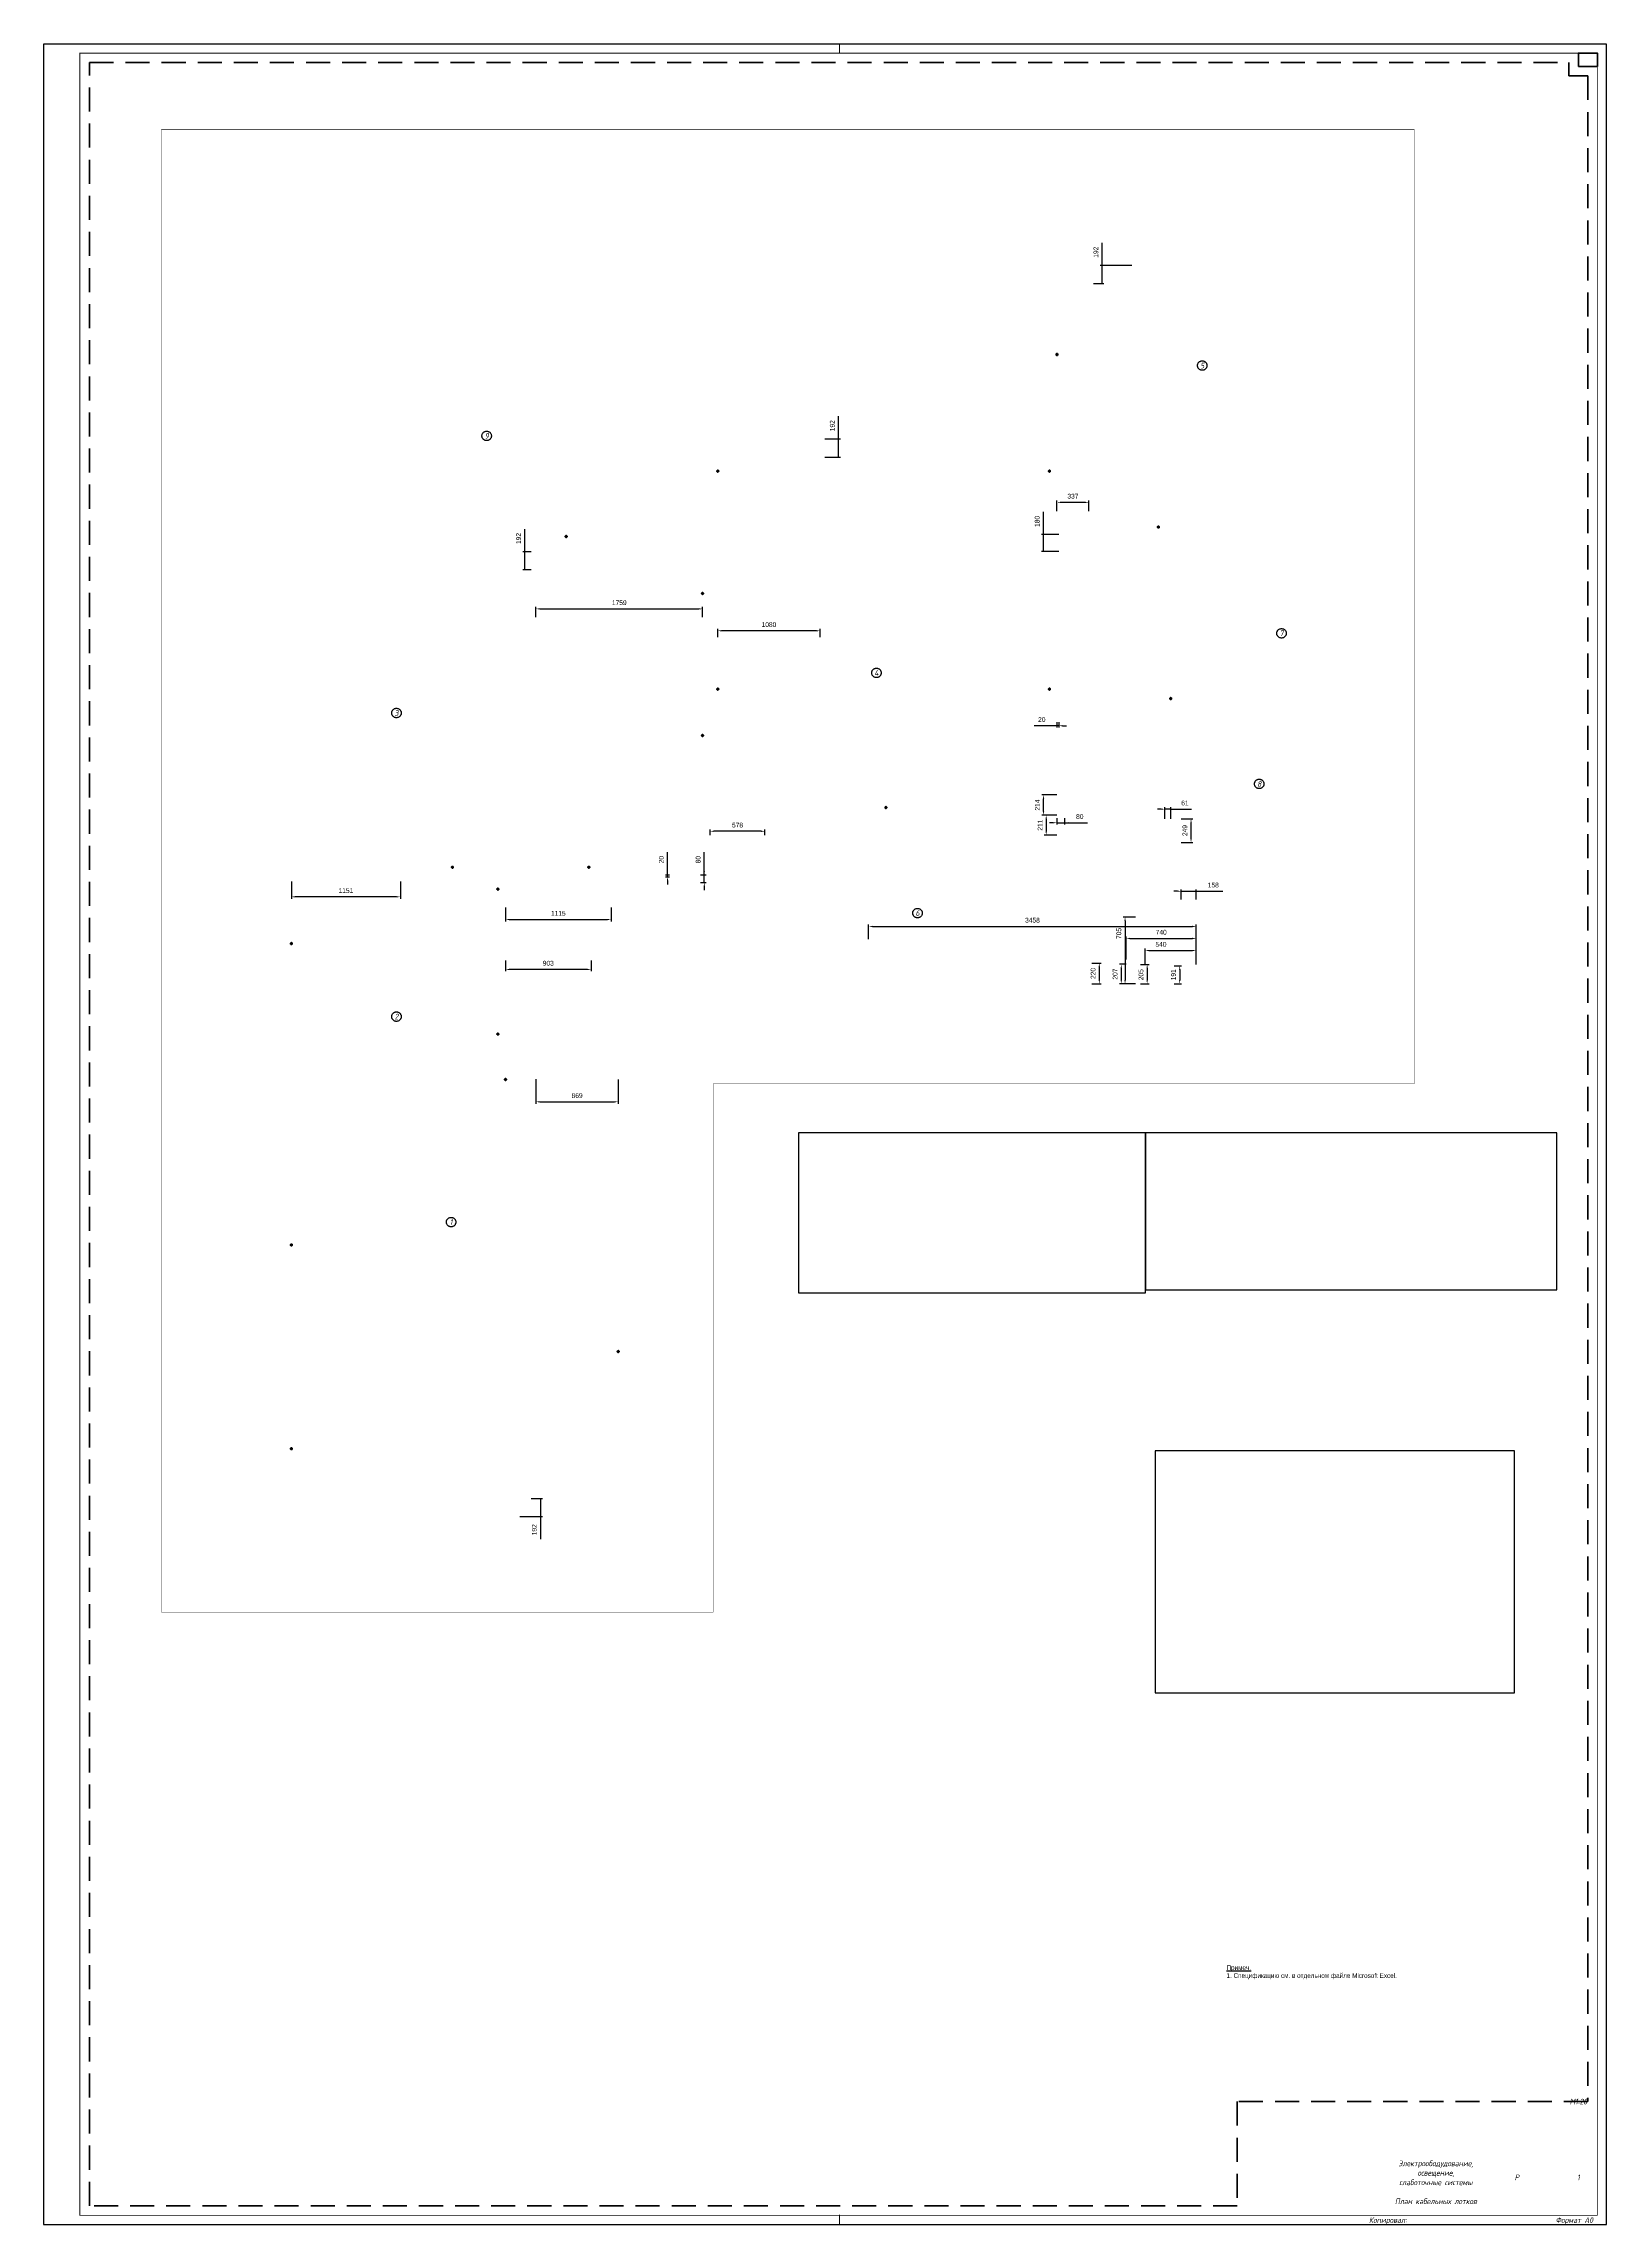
# Paper-space layout 'лотки' of a CAD drawing. Header units: millimetres. Extents: x 814 to 1639, y 100 to 1250.
# The model-space entities are those that its viewports show. They can reach past a viewport. Long polylines and large blocks are cut down to what shows.
import ezdxf
from ezdxf.enums import TextEntityAlignment as Align

# ---------------------------------------------------------------- set-up
doc = ezdxf.new("R2010")
doc.units = ezdxf.units.MM
doc.linetypes.add('DASHED', pattern=[19.05, 12.7, -6.35])
for name, color, linetype in [('01 Экспликация', 7, 'Continuous'), ('02 Розетки', 7, 'Continuous'), ('03 Стационарное ЭО', 7, 'Continuous'), ('04 Освещение', 7, 'Continuous'), ('09 ДСУП', 7, 'Continuous'), ('10 Привязка', 7, 'Continuous'), ('14 Лотки', 7, 'Continuous'), ('stamp', 7, 'Continuous')]:
    doc.layers.add(name, color=color, linetype=linetype)
doc.layers.add('100 noprint', color=2, linetype='Continuous', plot=False)
doc.styles.add('GOST typeA', font='')
doc.styles.get("Standard").update_dxf_attribs({"font": 'arial.ttf'})
doc.styles.add('ГОСТ-ISOCPEUR', font='isocpeui.ttf', dxfattribs={"width": 0.8})
doc.styles.get('GOST typeA').set_extended_font_data('GOST type A')
doc.dimstyles.new('ISO-25', dxfattribs={"dimtxt": 2.5, "dimasz": 2.5, "dimexe": 1.25, "dimexo": 0.625, "dimtad": 1, "dimtxsty": 'Standard', "dimcen": 2.5, "dimadec": 0, "dimazin": 0, "dimtfac": 1, "dimtmove": 0, "dimatfit": 3, "dimfxl": 1, "dimarcsym": 0})

# ---------------------------------------------------------------- blocks, each defined once
blk = doc.blocks.new('*T131')
at = {"layer": '02 Розетки', "color": 0, "lineweight": -2}
for p, q in [((0, 0), (350, 0)), ((0, 0), (0, -100)), ((350, 0), (350, -100)), ((0, -100), (350, -100))]:
    blk.add_line(p, q, dxfattribs=at)
at = {"layer": '02 Розетки', "color": 0, "insert": (175, -50), "char_height": 50, "width": 330, "attachment_point": 5, "style": 'ГОСТ-ISOCPEUR'}
blk.add_mtext('{ЭОМ-6.6}', dxfattribs=at)
blk = doc.blocks.new('*T147')
at = {"layer": '02 Розетки', "color": 0, "lineweight": -2}
for p, q in [((0, 0), (350, 0)), ((0, 0), (0, -100)), ((350, 0), (350, -100)), ((0, -100), (350, -100))]:
    blk.add_line(p, q, dxfattribs=at)
at = {"layer": '02 Розетки', "color": 0, "insert": (175, -50), "char_height": 50, "width": 330, "attachment_point": 5, "style": 'ГОСТ-ISOCPEUR'}
blk.add_mtext('{ЭОМ-8.1}', dxfattribs=at)
blk = doc.blocks.new('*T175')
at = {"layer": '03 Стационарное ЭО', "color": 0, "lineweight": -2}
for p, q in [((0, 0), (400, 0)), ((0, 0), (0, -300)), ((400, 0), (400, -300)), ((0, -100), (400, -100)), ((0, -200), (400, -200)), ((0, -300), (400, -300))]:
    blk.add_line(p, q, dxfattribs=at)
at = {"layer": '03 Стационарное ЭО', "color": 0, "char_height": 50, "width": 380, "attachment_point": 5, "style": 'GOST typeA'}
for s, insert in [('{\\W0.9;ЭОМ-8.31}', (200, -50)), ('{\\W0.9;ЭОМ-8.32}', (200, -150)), ('{\\W0.9;ЭОМ-8.33}', (200, -250))]:
    blk.add_mtext(s, dxfattribs=dict(at, insert=insert))
blk = doc.blocks.new('*T244')
at = {"layer": '04 Освещение', "color": 0, "lineweight": -2}
for p, q in [((0, 0), (350, 0)), ((0, 0), (0, -100)), ((350, 0), (350, -100)), ((0, -100), (350, -100))]:
    blk.add_line(p, q, dxfattribs=at)
at = {"layer": '04 Освещение', "color": 0, "insert": (175, -50), "char_height": 50, "width": 330, "attachment_point": 5, "style": 'GOST typeA'}
blk.add_mtext('{\\W0.8;ЭОМ-6.69}', dxfattribs=at)
blk = doc.blocks.new('*T455')
at = {"layer": '03 Стационарное ЭО', "color": 0, "lineweight": -2}
for p, q in [((0, 0), (400, 0)), ((0, 0), (0, -100)), ((400, 0), (400, -100)), ((0, -100), (400, -100))]:
    blk.add_line(p, q, dxfattribs=at)
at = {"layer": '03 Стационарное ЭО', "color": 0, "insert": (200, -50), "char_height": 50, "width": 380, "attachment_point": 5, "style": 'GOST typeA'}
blk.add_mtext('{\\W0.9;ЭОМ-0.4}', dxfattribs=at)
blk = doc.blocks.new('*D466')
at = {"layer": '14 Лотки', "color": 0, "lineweight": -2}
for p, q in [((13261.2, 8776.6), (13261.2, 9019.8)), ((14001.2, 8776.6), (14001.2, 9019.8)), ((13301.2, 8999.8), (13961.2, 8999.8))]:
    blk.add_line(p, q, dxfattribs=at)
at = {"layer": '14 Лотки', "color": 0}
for points in [[(13301.2, 9006.5), (13301.2, 8993.2), (13261.2, 8999.8)], [(13961.2, 8993.2), (13961.2, 9006.5), (14001.2, 8999.8)]]:
    blk.add_solid(points, dxfattribs=at)
at = {"layer": 'Defpoints', "color": 0, "transparency": 16777216}
for p in [(14001.2, 8999.8), (13261.2, 8776.6), (14001.2, 8776.6)]:
    blk.add_point(p, dxfattribs=at)
at = {"layer": '14 Лотки', "color": 0, "insert": (13631.2, 9064.8), "char_height": 50, "attachment_point": 5}
blk.add_mtext('740', dxfattribs=at)
blk = doc.blocks.new('*D467')
at = {"layer": '14 Лотки', "color": 0, "lineweight": -2}
for p, q in [((13261.2, 8726.6), (13189.7, 8726.6)), ((13209.7, 8686.6), (13209.7, 8560.1)), ((13261.2, 8520.1), (13189.7, 8520.1))]:
    blk.add_line(p, q, dxfattribs=at)
at = {"layer": '14 Лотки', "color": 0}
for points in [[(13216.4, 8686.6), (13203, 8686.6), (13209.7, 8726.6)], [(13203, 8560.1), (13216.4, 8560.1), (13209.7, 8520.1)]]:
    blk.add_solid(points, dxfattribs=at)
at = {"layer": 'Defpoints', "color": 0, "transparency": 16777216}
for p in [(13261.2, 8726.6), (13209.7, 8520.1), (13261.2, 8520.1)]:
    blk.add_point(p, dxfattribs=at)
at = {"layer": '14 Лотки', "color": 0, "insert": (13144.7, 8623.4), "char_height": 50, "attachment_point": 5, "rotation": 90}
blk.add_mtext('207', dxfattribs=at)
blk = doc.blocks.new('*D468')
at = {"layer": '14 Лотки', "color": 0, "lineweight": -2}
for p, q in [((12897.7, 8740.1), (12997.6, 8740.1)), ((12977.6, 8700.1), (12977.6, 8560.1)), ((12897.7, 8520.1), (12997.6, 8520.1))]:
    blk.add_line(p, q, dxfattribs=at)
at = {"layer": '14 Лотки', "color": 0}
for points in [[(12984.3, 8700.1), (12971, 8700.1), (12977.6, 8740.1)], [(12971, 8560.1), (12984.3, 8560.1), (12977.6, 8520.1)]]:
    blk.add_solid(points, dxfattribs=at)
at = {"layer": 'Defpoints', "color": 0, "transparency": 16777216}
for p in [(12897.7, 8740.1), (12897.7, 8520.1), (12977.6, 8520.1)]:
    blk.add_point(p, dxfattribs=at)
at = {"layer": '14 Лотки', "color": 0, "insert": (12912.6, 8630.1), "char_height": 50, "attachment_point": 5, "rotation": 90}
blk.add_mtext('220', dxfattribs=at)
blk = doc.blocks.new('*D469')
at = {"layer": '14 Лотки', "color": 0, "lineweight": -2}
for p, q in [((10543.7, 8990.1), (10543.7, 9146.6)), ((14001.2, 8776.6), (14001.2, 9146.6)), ((10583.7, 9126.6), (13961.2, 9126.6))]:
    blk.add_line(p, q, dxfattribs=at)
at = {"layer": '14 Лотки', "color": 0}
for points in [[(10583.7, 9133.3), (10583.7, 9120), (10543.7, 9126.6)], [(13961.2, 9120), (13961.2, 9133.3), (14001.2, 9126.6)]]:
    blk.add_solid(points, dxfattribs=at)
at = {"layer": 'Defpoints', "color": 0, "transparency": 16777216}
for p in [(14001.2, 9126.6), (10543.7, 8990.1), (14001.2, 8776.6)]:
    blk.add_point(p, dxfattribs=at)
at = {"layer": '14 Лотки', "color": 0, "insert": (12272.5, 9191.6), "char_height": 50, "attachment_point": 5}
blk.add_mtext('3458', dxfattribs=at)
blk = doc.blocks.new('*D470')
at = {"layer": '14 Лотки', "color": 0, "lineweight": -2}
for p, q in [((6711.2, 8765.1), (6711.2, 8652.5)), ((7613.7, 8765.1), (7613.7, 8652.5)), ((7573.7, 8672.5), (6751.2, 8672.5))]:
    blk.add_line(p, q, dxfattribs=at)
at = {"layer": '14 Лотки', "color": 0}
for points in [[(6751.2, 8679.2), (6751.2, 8665.8), (6711.2, 8672.5)], [(7573.7, 8665.8), (7573.7, 8679.2), (7613.7, 8672.5)]]:
    blk.add_solid(points, dxfattribs=at)
at = {"layer": 'Defpoints', "color": 0, "transparency": 16777216}
for p in [(6711.2, 8765.1), (7613.7, 8765.1), (6711.2, 8672.5)]:
    blk.add_point(p, dxfattribs=at)
at = {"layer": '14 Лотки', "color": 0, "insert": (7162.5, 8737.5), "char_height": 50, "attachment_point": 5}
blk.add_mtext('903', dxfattribs=at)
blk = doc.blocks.new('*D471')
at = {"layer": '14 Лотки', "color": 0, "lineweight": -2}
for p, q in [((6711.2, 9324.7), (6711.2, 9178.7)), ((7826.2, 9325.5), (7826.2, 9178.7)), ((6751.2, 9198.7), (7786.2, 9198.7))]:
    blk.add_line(p, q, dxfattribs=at)
at = {"layer": '14 Лотки', "color": 0}
for points in [[(6751.2, 9205.4), (6751.2, 9192.1), (6711.2, 9198.7)], [(7786.2, 9192.1), (7786.2, 9205.4), (7826.2, 9198.7)]]:
    blk.add_solid(points, dxfattribs=at)
at = {"layer": 'Defpoints', "color": 0, "transparency": 16777216}
for p in [(6711.2, 9324.7), (7826.2, 9325.5), (7826.2, 9198.7)]:
    blk.add_point(p, dxfattribs=at)
at = {"layer": '14 Лотки', "color": 0, "insert": (7268.7, 9263.7), "char_height": 50, "attachment_point": 5}
blk.add_mtext('1115', dxfattribs=at)
blk = doc.blocks.new('*D472')
at = {"layer": '14 Лотки', "color": 0, "lineweight": -2}
for p, q in [((13843.2, 9411.2), (13843.2, 9517.4)), ((14001.2, 9411.2), (14001.2, 9517.4)), ((13803.2, 9497.4), (13763.2, 9497.4)), ((13843.2, 9497.4), (14280.3, 9497.4)), ((13843.2, 9497.4), (14001.2, 9497.4))]:
    blk.add_line(p, q, dxfattribs=at)
at = {"layer": '14 Лотки', "color": 0}
for points in [[(13803.2, 9490.7), (13803.2, 9504), (13843.2, 9497.4)], [(14041.2, 9504), (14041.2, 9490.7), (14001.2, 9497.4)]]:
    blk.add_solid(points, dxfattribs=at)
at = {"layer": 'Defpoints', "color": 0, "transparency": 16777216}
for p in [(14001.2, 9497.4), (13843.2, 9411.2), (14001.2, 9411.2)]:
    blk.add_point(p, dxfattribs=at)
at = {"layer": '14 Лотки', "color": 0, "insert": (14180.8, 9562.4), "char_height": 50, "attachment_point": 5}
blk.add_mtext('158', dxfattribs=at)
blk = doc.blocks.new('*D473')
at = {"layer": '14 Лотки', "color": 0, "lineweight": -2}
for p, q in [((13768.2, 8711.2), (13846.2, 8711.2)), ((13826.2, 8671.2), (13826.2, 8560.1)), ((13768.2, 8520.1), (13846.2, 8520.1))]:
    blk.add_line(p, q, dxfattribs=at)
at = {"layer": '14 Лотки', "color": 0}
for points in [[(13832.9, 8671.2), (13819.6, 8671.2), (13826.2, 8711.2)], [(13819.6, 8560.1), (13832.9, 8560.1), (13826.2, 8520.1)]]:
    blk.add_solid(points, dxfattribs=at)
at = {"layer": 'Defpoints', "color": 0, "transparency": 16777216}
for p in [(13768.2, 8711.2), (13768.2, 8520.1), (13826.2, 8520.1)]:
    blk.add_point(p, dxfattribs=at)
at = {"layer": '14 Лотки', "color": 0, "insert": (13761.2, 8615.7), "char_height": 50, "attachment_point": 5, "rotation": 90}
blk.add_mtext('191', dxfattribs=at)
blk = doc.blocks.new('*D474')
at = {"layer": '14 Лотки', "color": 0, "lineweight": -2}
for p, q in [((13843.2, 10260.1), (13965.9, 10260.1)), ((13945.9, 10051.2), (13945.9, 10220.1)), ((13843.2, 10011.2), (13965.9, 10011.2))]:
    blk.add_line(p, q, dxfattribs=at)
at = {"layer": '14 Лотки', "color": 0}
for points in [[(13952.6, 10220.1), (13939.3, 10220.1), (13945.9, 10260.1)], [(13939.3, 10051.2), (13952.6, 10051.2), (13945.9, 10011.2)]]:
    blk.add_solid(points, dxfattribs=at)
at = {"layer": 'Defpoints', "color": 0, "transparency": 16777216}
for p in [(13843.2, 10260.1), (13945.9, 10260.1), (13843.2, 10011.2)]:
    blk.add_point(p, dxfattribs=at)
at = {"layer": '14 Лотки', "color": 0, "insert": (13880.9, 10137.8), "char_height": 50, "attachment_point": 5, "rotation": 90}
blk.add_mtext('249', dxfattribs=at)
blk = doc.blocks.new('*D475')
at = {"layer": '14 Лотки', "color": 0, "lineweight": -2}
for p, q in [((13670.7, 10260.1), (13670.7, 10383.3)), ((13731.2, 10260.1), (13731.2, 10383.3)), ((13630.7, 10363.3), (13590.7, 10363.3)), ((13731.2, 10363.3), (13670.7, 10363.3)), ((13731.2, 10363.3), (13950.8, 10363.3)), ((13771.2, 10363.3), (13811.2, 10363.3))]:
    blk.add_line(p, q, dxfattribs=at)
at = {"layer": '14 Лотки', "color": 0}
for points in [[(13630.7, 10356.7), (13630.7, 10370), (13670.7, 10363.3)], [(13771.2, 10370), (13771.2, 10356.7), (13731.2, 10363.3)]]:
    blk.add_solid(points, dxfattribs=at)
at = {"layer": 'Defpoints', "color": 0, "transparency": 16777216}
for p in [(13670.7, 10363.3), (13670.7, 10260.1), (13731.2, 10260.1)]:
    blk.add_point(p, dxfattribs=at)
at = {"layer": '14 Лотки', "color": 0, "insert": (13881, 10428.3), "char_height": 50, "attachment_point": 5}
blk.add_mtext('61', dxfattribs=at)
blk = doc.blocks.new('*D476')
at = {"layer": '14 Лотки', "color": 0, "lineweight": -2}
for p, q in [((12531.2, 10513.6), (12369.8, 10513.6)), ((12389.8, 10340.1), (12389.8, 10473.6)), ((12531.2, 10300.1), (12369.8, 10300.1))]:
    blk.add_line(p, q, dxfattribs=at)
at = {"layer": '14 Лотки', "color": 0}
for points in [[(12396.5, 10473.6), (12383.1, 10473.6), (12389.8, 10513.6)], [(12383.1, 10340.1), (12396.5, 10340.1), (12389.8, 10300.1)]]:
    blk.add_solid(points, dxfattribs=at)
at = {"layer": 'Defpoints', "color": 0, "transparency": 16777216}
for p in [(12389.8, 10513.6), (12531.2, 10513.6), (12531.2, 10300.1)]:
    blk.add_point(p, dxfattribs=at)
at = {"layer": '14 Лотки', "color": 0, "insert": (12324.8, 10406.9), "char_height": 50, "attachment_point": 5, "rotation": 90}
blk.add_mtext('214', dxfattribs=at)
blk = doc.blocks.new('*D477')
at = {"layer": '14 Лотки', "color": 0, "lineweight": -2}
for p, q in [((13411.2, 8724.9), (13502.9, 8724.9)), ((13482.9, 8684.9), (13482.9, 8560.1)), ((13411.2, 8520.1), (13502.9, 8520.1))]:
    blk.add_line(p, q, dxfattribs=at)
at = {"layer": '14 Лотки', "color": 0}
for points in [[(13489.6, 8684.9), (13476.2, 8684.9), (13482.9, 8724.9)], [(13476.2, 8560.1), (13489.6, 8560.1), (13482.9, 8520.1)]]:
    blk.add_solid(points, dxfattribs=at)
at = {"layer": 'Defpoints', "color": 0, "transparency": 16777216}
for p in [(13411.2, 8724.9), (13411.2, 8520.1), (13482.9, 8520.1)]:
    blk.add_point(p, dxfattribs=at)
at = {"layer": '14 Лотки', "color": 0, "insert": (13417.9, 8616.6), "char_height": 50, "attachment_point": 5, "rotation": 90}
blk.add_mtext('205', dxfattribs=at)
blk = doc.blocks.new('*D478')
at = {"layer": '14 Лотки', "color": 0, "lineweight": -2}
for p, q in [((12531.2, 10270.1), (12531.2, 10200)), ((12611.2, 10270.1), (12611.2, 10200)), ((12491.2, 10220), (12451.2, 10220)), ((12531.2, 10220), (12852.2, 10220)), ((12531.2, 10220), (12611.2, 10220))]:
    blk.add_line(p, q, dxfattribs=at)
at = {"layer": '14 Лотки', "color": 0}
for points in [[(12491.2, 10213.4), (12491.2, 10226.7), (12531.2, 10220)], [(12651.2, 10226.7), (12651.2, 10213.4), (12611.2, 10220)]]:
    blk.add_solid(points, dxfattribs=at)
at = {"layer": 'Defpoints', "color": 0, "transparency": 16777216}
for p in [(12531.2, 10270.1), (12611.2, 10270.1), (12611.2, 10220)]:
    blk.add_point(p, dxfattribs=at)
at = {"layer": '14 Лотки', "color": 0, "insert": (12771.7, 10285), "char_height": 50, "attachment_point": 5}
blk.add_mtext('80', dxfattribs=at)
blk = doc.blocks.new('*D479')
at = {"layer": '14 Лотки', "color": 0, "lineweight": -2}
for p, q in [((12531.2, 10300.1), (12397.4, 10300.1)), ((12417.4, 10260.1), (12417.4, 10129.3)), ((12531.2, 10089.3), (12397.4, 10089.3))]:
    blk.add_line(p, q, dxfattribs=at)
at = {"layer": '14 Лотки', "color": 0}
for points in [[(12424.1, 10260.1), (12410.8, 10260.1), (12417.4, 10300.1)], [(12410.8, 10129.3), (12424.1, 10129.3), (12417.4, 10089.3)]]:
    blk.add_solid(points, dxfattribs=at)
at = {"layer": 'Defpoints', "color": 0, "transparency": 16777216}
for p in [(12531.2, 10300.1), (12417.4, 10089.3), (12531.2, 10089.3)]:
    blk.add_point(p, dxfattribs=at)
at = {"layer": '14 Лотки', "color": 0, "insert": (12352.4, 10194.7), "char_height": 50, "attachment_point": 5, "rotation": 90}
blk.add_mtext('211', dxfattribs=at)
blk = doc.blocks.new('*D480')
at = {"layer": '14 Лотки', "color": 0, "lineweight": -2}
for p, q in [((12531.2, 11280.6), (12531.2, 11223.6)), ((12551.2, 11280.6), (12551.2, 11223.6)), ((12551.2, 11243.6), (12290.3, 11243.6)), ((12551.2, 11243.6), (12531.2, 11243.6)), ((12591.2, 11243.6), (12631.2, 11243.6))]:
    blk.add_line(p, q, dxfattribs=at)
at = {"layer": '14 Лотки', "color": 0}
for points in [[(12491.2, 11236.9), (12491.2, 11250.3), (12531.2, 11243.6)], [(12591.2, 11250.3), (12591.2, 11236.9), (12551.2, 11243.6)]]:
    blk.add_solid(points, dxfattribs=at)
at = {"layer": 'Defpoints', "color": 0, "transparency": 16777216}
for p in [(12531.2, 11280.6), (12551.2, 11280.6), (12531.2, 11243.6)]:
    blk.add_point(p, dxfattribs=at)
at = {"layer": '14 Лотки', "color": 0, "insert": (12370.8, 11308.6), "char_height": 50, "attachment_point": 5}
blk.add_mtext('20', dxfattribs=at)
blk = doc.blocks.new('*D481')
at = {"layer": '14 Лотки', "color": 0, "lineweight": -2}
for p, q in [((12387.3, 13080.6), (12387.3, 13499.2)), ((12551.2, 13260.1), (12367.3, 13260.1)), ((12387.3, 13120.6), (12387.3, 13220.1)), ((12551.2, 13080.6), (12367.3, 13080.6))]:
    blk.add_line(p, q, dxfattribs=at)
at = {"layer": '14 Лотки', "color": 0}
for points in [[(12393.9, 13220.1), (12380.6, 13220.1), (12387.3, 13260.1)], [(12380.6, 13120.6), (12393.9, 13120.6), (12387.3, 13080.6)]]:
    blk.add_solid(points, dxfattribs=at)
at = {"layer": 'Defpoints', "color": 0, "transparency": 16777216}
for p in [(12387.3, 13260.1), (12551.2, 13260.1), (12551.2, 13080.6)]:
    blk.add_point(p, dxfattribs=at)
at = {"layer": '14 Лотки', "color": 0, "insert": (12322.3, 13399.6), "char_height": 50, "attachment_point": 5, "rotation": 90}
blk.add_mtext('180', dxfattribs=at)
blk = doc.blocks.new('*D482')
at = {"layer": '14 Лотки', "color": 0, "lineweight": -2}
for p, q in [((12531.2, 13508.6), (12531.2, 13620.7)), ((12867.8, 13508.6), (12867.8, 13620.7)), ((12827.8, 13600.7), (12571.2, 13600.7))]:
    blk.add_line(p, q, dxfattribs=at)
at = {"layer": '14 Лотки', "color": 0}
for points in [[(12571.2, 13607.4), (12571.2, 13594.1), (12531.2, 13600.7)], [(12827.8, 13594.1), (12827.8, 13607.4), (12867.8, 13600.7)]]:
    blk.add_solid(points, dxfattribs=at)
at = {"layer": 'Defpoints', "color": 0, "transparency": 16777216}
for p in [(12531.2, 13600.7), (12531.2, 13508.6), (12867.8, 13508.6)]:
    blk.add_point(p, dxfattribs=at)
at = {"layer": '14 Лотки', "color": 0, "insert": (12699.5, 13665.7), "char_height": 50, "attachment_point": 5}
blk.add_mtext('337', dxfattribs=at)
blk = doc.blocks.new('*D483')
at = {"layer": '14 Лотки', "color": 0, "lineweight": -2}
for p, q in [((13007.4, 15908.6), (13007.4, 16339.2)), ((13321.9, 16100.1), (12987.4, 16100.1)), ((13007.4, 15948.6), (13007.4, 16060.1)), ((12917.8, 15908.6), (13027.4, 15908.6))]:
    blk.add_line(p, q, dxfattribs=at)
at = {"layer": '14 Лотки', "color": 0}
for points in [[(13014.1, 16060.1), (13000.8, 16060.1), (13007.4, 16100.1)], [(13000.8, 15948.6), (13014.1, 15948.6), (13007.4, 15908.6)]]:
    blk.add_solid(points, dxfattribs=at)
at = {"layer": 'Defpoints', "color": 0, "transparency": 16777216}
for p in [(13007.4, 16100.1), (13321.9, 16100.1), (12917.8, 15908.6)]:
    blk.add_point(p, dxfattribs=at)
at = {"layer": '14 Лотки', "color": 0, "insert": (12942.4, 16239.6), "char_height": 50, "attachment_point": 5, "rotation": 90}
blk.add_mtext('192', dxfattribs=at)
blk = doc.blocks.new('*D484')
at = {"layer": '14 Лотки', "color": 0, "lineweight": -2}
for p, q in [((10225, 14078.6), (10225, 14509.2)), ((10081.7, 14270.1), (10245, 14270.1)), ((10225, 14118.6), (10225, 14230.1)), ((10081.7, 14078.6), (10245, 14078.6))]:
    blk.add_line(p, q, dxfattribs=at)
at = {"layer": '14 Лотки', "color": 0}
for points in [[(10231.7, 14230.1), (10218.4, 14230.1), (10225, 14270.1)], [(10218.4, 14118.6), (10231.7, 14118.6), (10225, 14078.6)]]:
    blk.add_solid(points, dxfattribs=at)
at = {"layer": 'Defpoints', "color": 0, "transparency": 16777216}
for p in [(10081.7, 14270.1), (10225, 14270.1), (10081.7, 14078.6)]:
    blk.add_point(p, dxfattribs=at)
at = {"layer": '14 Лотки', "color": 0, "insert": (10160, 14409.6), "char_height": 50, "attachment_point": 5, "rotation": 90}
blk.add_mtext('192', dxfattribs=at)
blk = doc.blocks.new('*D485')
at = {"layer": '14 Лотки', "color": 0, "lineweight": -2}
for p, q in [((8871.2, 10089.4), (8871.2, 10150.1)), ((9449, 10089.4), (9449, 10150.1)), ((9409, 10130.1), (8911.2, 10130.1))]:
    blk.add_line(p, q, dxfattribs=at)
at = {"layer": '14 Лотки', "color": 0}
for points in [[(8911.2, 10136.8), (8911.2, 10123.5), (8871.2, 10130.1)], [(9409, 10123.5), (9409, 10136.8), (9449, 10130.1)]]:
    blk.add_solid(points, dxfattribs=at)
at = {"layer": 'Defpoints', "color": 0, "transparency": 16777216}
for p in [(8871.2, 10130.1), (8871.2, 10089.4), (9449, 10089.4)]:
    blk.add_point(p, dxfattribs=at)
at = {"layer": '14 Лотки', "color": 0, "insert": (9160.1, 10195.1), "char_height": 50, "attachment_point": 5}
blk.add_mtext('578', dxfattribs=at)
blk = doc.blocks.new('*D486')
at = {"layer": '14 Лотки', "color": 0, "lineweight": -2}
for p, q in [((8809.4, 9590.1), (8809.4, 9911.1)), ((8768.7, 9670.1), (8829.4, 9670.1)), ((8809.4, 9590.1), (8809.4, 9670.1)), ((8768.7, 9590.1), (8829.4, 9590.1)), ((8809.4, 9550.1), (8809.4, 9510.1))]:
    blk.add_line(p, q, dxfattribs=at)
at = {"layer": '14 Лотки', "color": 0}
for points in [[(8802.7, 9710.1), (8816.1, 9710.1), (8809.4, 9670.1)], [(8816.1, 9550.1), (8802.7, 9550.1), (8809.4, 9590.1)]]:
    blk.add_solid(points, dxfattribs=at)
at = {"layer": 'Defpoints', "color": 0, "transparency": 16777216}
for p in [(8768.7, 9670.1), (8809.4, 9670.1), (8768.7, 9590.1)]:
    blk.add_point(p, dxfattribs=at)
at = {"layer": '14 Лотки', "color": 0, "insert": (8744.4, 9830.6), "char_height": 50, "attachment_point": 5, "rotation": 90}
blk.add_mtext('80', dxfattribs=at)
blk = doc.blocks.new('*D487')
at = {"layer": '14 Лотки', "color": 0, "lineweight": -2}
for p, q in [((4451.2, 9600.1), (4451.2, 9418.3)), ((5602.4, 9600.1), (5602.4, 9418.3)), ((5562.4, 9438.3), (4491.2, 9438.3))]:
    blk.add_line(p, q, dxfattribs=at)
at = {"layer": '14 Лотки', "color": 0}
for points in [[(4491.2, 9445), (4491.2, 9431.7), (4451.2, 9438.3)], [(5562.4, 9431.7), (5562.4, 9445), (5602.4, 9438.3)]]:
    blk.add_solid(points, dxfattribs=at)
at = {"layer": 'Defpoints', "color": 0, "transparency": 16777216}
for p in [(4451.2, 9600.1), (5602.4, 9600.1), (4451.2, 9438.3)]:
    blk.add_point(p, dxfattribs=at)
at = {"layer": '14 Лотки', "color": 0, "insert": (5026.8, 9503.3), "char_height": 50, "attachment_point": 5}
blk.add_mtext('1151', dxfattribs=at)
blk = doc.blocks.new('*D488')
at = {"layer": '14 Лотки', "color": 0, "lineweight": -2}
for p, q in [((7032.4, 7516.2), (7032.4, 7255.7)), ((7901.2, 7510.1), (7901.2, 7255.7)), ((7072.4, 7275.7), (7861.2, 7275.7))]:
    blk.add_line(p, q, dxfattribs=at)
at = {"layer": '14 Лотки', "color": 0}
for points in [[(7072.4, 7282.4), (7072.4, 7269), (7032.4, 7275.7)], [(7861.2, 7269), (7861.2, 7282.4), (7901.2, 7275.7)]]:
    blk.add_solid(points, dxfattribs=at)
at = {"layer": 'Defpoints', "color": 0, "transparency": 16777216}
for p in [(7032.4, 7516.2), (7901.2, 7510.1), (7901.2, 7275.7)]:
    blk.add_point(p, dxfattribs=at)
at = {"layer": '14 Лотки', "color": 0, "insert": (7466.8, 7340.7), "char_height": 50, "attachment_point": 5}
blk.add_mtext('869', dxfattribs=at)
blk = doc.blocks.new('*D489')
at = {"layer": '14 Лотки', "color": 0, "lineweight": -2}
for p, q in [((6982.4, 3091), (7100.7, 3091)), ((7080.7, 3091), (7080.7, 2660.4)), ((7080.7, 3051), (7080.7, 2939.5)), ((6861.2, 2899.5), (7100.7, 2899.5))]:
    blk.add_line(p, q, dxfattribs=at)
at = {"layer": '14 Лотки', "color": 0}
for points in [[(7087.4, 3051), (7074, 3051), (7080.7, 3091)], [(7074, 2939.5), (7087.4, 2939.5), (7080.7, 2899.5)]]:
    blk.add_solid(points, dxfattribs=at)
at = {"layer": 'Defpoints', "color": 0, "transparency": 16777216}
for p in [(6982.4, 3091), (6861.2, 2899.5), (7080.7, 2899.5)]:
    blk.add_point(p, dxfattribs=at)
at = {"layer": '14 Лотки', "color": 0, "insert": (7015.7, 2760), "char_height": 50, "attachment_point": 5, "rotation": 90}
blk.add_mtext('192', dxfattribs=at)
blk = doc.blocks.new('*D490')
at = {"layer": '14 Лотки', "color": 0, "lineweight": -2}
for p, q in [((7032.4, 12388.6), (7032.4, 12496.6)), ((8791.2, 12388.6), (8791.2, 12496.6)), ((7072.4, 12476.6), (8751.2, 12476.6))]:
    blk.add_line(p, q, dxfattribs=at)
at = {"layer": '14 Лотки', "color": 0}
for points in [[(7072.4, 12483.2), (7072.4, 12469.9), (7032.4, 12476.6)], [(8751.2, 12469.9), (8751.2, 12483.2), (8791.2, 12476.6)]]:
    blk.add_solid(points, dxfattribs=at)
at = {"layer": 'Defpoints', "color": 0, "transparency": 16777216}
for p in [(8791.2, 12476.6), (7032.4, 12388.6), (8791.2, 12388.6)]:
    blk.add_point(p, dxfattribs=at)
at = {"layer": '14 Лотки', "color": 0, "insert": (7911.8, 12541.6), "char_height": 50, "attachment_point": 5}
blk.add_mtext('1759', dxfattribs=at)
blk = doc.blocks.new('*D491')
at = {"layer": '14 Лотки', "color": 0, "lineweight": -2}
for p, q in [((6914.4, 12888.6), (6914.4, 13319.2)), ((6982.4, 13080.1), (6894.4, 13080.1)), ((6914.4, 12928.6), (6914.4, 13040.1)), ((6982.4, 12888.6), (6894.4, 12888.6))]:
    blk.add_line(p, q, dxfattribs=at)
at = {"layer": '14 Лотки', "color": 0}
for points in [[(6921, 13040.1), (6907.7, 13040.1), (6914.4, 13080.1)], [(6907.7, 12928.6), (6921, 12928.6), (6914.4, 12888.6)]]:
    blk.add_solid(points, dxfattribs=at)
at = {"layer": 'Defpoints', "color": 0, "transparency": 16777216}
for p in [(6914.4, 13080.1), (6982.4, 13080.1), (6982.4, 12888.6)]:
    blk.add_point(p, dxfattribs=at)
at = {"layer": '14 Лотки', "color": 0, "insert": (6849.4, 13219.6), "char_height": 50, "attachment_point": 5, "rotation": 90}
blk.add_mtext('192', dxfattribs=at)
blk = doc.blocks.new('*D498')
at = {"layer": '14 Лотки', "color": 0, "lineweight": -2}
for p, q in [((8421, 9650.1), (8421, 9911.1)), ((8400.1, 9670.1), (8441, 9670.1)), ((8421, 9650.1), (8421, 9670.1)), ((8400.1, 9650.1), (8441, 9650.1)), ((8421, 9610.1), (8421, 9570.1))]:
    blk.add_line(p, q, dxfattribs=at)
at = {"layer": '14 Лотки', "color": 0}
for points in [[(8414.3, 9710.1), (8427.7, 9710.1), (8421, 9670.1)], [(8427.7, 9610.1), (8414.3, 9610.1), (8421, 9650.1)]]:
    blk.add_solid(points, dxfattribs=at)
at = {"layer": 'Defpoints', "color": 0, "transparency": 16777216}
for p in [(8400.1, 9670.1), (8421, 9670.1), (8400.1, 9650.1)]:
    blk.add_point(p, dxfattribs=at)
at = {"layer": '14 Лотки', "color": 0, "insert": (8356, 9830.6), "char_height": 50, "attachment_point": 5, "rotation": 90}
blk.add_mtext('20', dxfattribs=at)
blk = doc.blocks.new('*D499')
at = {"layer": '14 Лотки', "color": 0, "lineweight": -2}
for p, q in [((8951.2, 12178.6), (8951.2, 12265.5)), ((10031.7, 12178.6), (10031.7, 12265.5)), ((9991.7, 12245.5), (8991.2, 12245.5))]:
    blk.add_line(p, q, dxfattribs=at)
at = {"layer": '14 Лотки', "color": 0}
for points in [[(8991.2, 12252.2), (8991.2, 12238.8), (8951.2, 12245.5)], [(9991.7, 12238.8), (9991.7, 12252.2), (10031.7, 12245.5)]]:
    blk.add_solid(points, dxfattribs=at)
at = {"layer": 'Defpoints', "color": 0, "transparency": 16777216}
for p in [(8951.2, 12245.5), (8951.2, 12178.6), (10031.7, 12178.6)]:
    blk.add_point(p, dxfattribs=at)
at = {"layer": '14 Лотки', "color": 0, "insert": (9491.5, 12310.5), "char_height": 50, "attachment_point": 5}
blk.add_mtext('1080', dxfattribs=at)
blk = doc.blocks.new('*D500')
at = {"layer": '14 Лотки', "color": 0, "lineweight": -2}
for p, q in [((13461.2, 8724.9), (13461.2, 8891.6)), ((14001.2, 8724.9), (14001.2, 8891.6)), ((13501.2, 8871.6), (13961.2, 8871.6))]:
    blk.add_line(p, q, dxfattribs=at)
at = {"layer": '14 Лотки', "color": 0}
for points in [[(13501.2, 8878.2), (13501.2, 8864.9), (13461.2, 8871.6)], [(13961.2, 8864.9), (13961.2, 8878.2), (14001.2, 8871.6)]]:
    blk.add_solid(points, dxfattribs=at)
at = {"layer": 'Defpoints', "color": 0, "transparency": 16777216}
for p in [(14001.2, 8871.6), (13461.2, 8724.9), (14001.2, 8724.9)]:
    blk.add_point(p, dxfattribs=at)
at = {"layer": '14 Лотки', "color": 0, "insert": (13628.5, 8936.6), "char_height": 50, "attachment_point": 5}
blk.add_mtext('540', dxfattribs=at)
blk = doc.blocks.new('*D501')
at = {"layer": '14 Лотки', "color": 0, "lineweight": -2}
for p, q in [((13361.2, 9224.9), (13229.6, 9224.9)), ((13249.6, 9184.9), (13249.6, 8560.1)), ((13361.2, 8520.1), (13229.6, 8520.1))]:
    blk.add_line(p, q, dxfattribs=at)
at = {"layer": '14 Лотки', "color": 0}
for points in [[(13256.3, 9184.9), (13243, 9184.9), (13249.6, 9224.9)], [(13243, 8560.1), (13256.3, 8560.1), (13249.6, 8520.1)]]:
    blk.add_solid(points, dxfattribs=at)
at = {"layer": 'Defpoints', "color": 0, "transparency": 16777216}
for p in [(13361.2, 9224.9), (13249.6, 8520.1), (13361.2, 8520.1)]:
    blk.add_point(p, dxfattribs=at)
at = {"layer": '14 Лотки', "color": 0, "insert": (13184.6, 9051.7), "char_height": 50, "attachment_point": 5, "rotation": 90}
blk.add_mtext('705', dxfattribs=at)

msp = doc.modelspace()

# ---------------------------------------------------------------- hatches: boundary and pattern name
at = {"layer": '10 Привязка'}
for points in [[(12521.2, 15160.6, 1), (12541.2, 15160.6, 1)], [(8941.2, 13930.3, 1), (8961.2, 13930.3, 1)], [(12441.2, 13930.3, 1), (12461.2, 13930.3, 1)], [(13591.2, 13340.1, 1), (13611.2, 13340.1, 1)], [(7341.2, 13240.1, 1), (7361.2, 13240.1, 1)], [(8781.2, 12639.9, 1), (8801.2, 12639.9, 1)], [(8941.2, 11630.4, 1), (8961.2, 11630.4, 1)], [(12441.2, 11630.4, 1), (12461.2, 11630.4, 1)], [(13721.2, 11530.1, 1), (13741.2, 11530.1, 1)], [(8781.2, 11140.4, 1), (8801.2, 11140.4, 1)], [(10716.2, 10380.1, 1), (10736.2, 10380.1, 1)], [(6140.8, 9750.1, 1), (6160.8, 9750.1, 1)], [(7581.1, 9750.1, 1), (7601.1, 9750.1, 1)], [(6621.2, 9520.1, 1), (6641.2, 9520.1, 1)], [(4441.2, 8945.5, 1), (4461.2, 8945.5, 1)], [(6621.2, 7990.4, 1), (6641.2, 7990.4, 1)], [(6701.2, 7510.1, 1), (6721.2, 7510.1, 1)], [(4441.2, 5765.1, 1), (4461.2, 5765.1, 1)], [(7891.2, 4640.4, 1), (7911.2, 4640.4, 1)], [(4441.2, 3615.1, 1), (4461.2, 3615.1, 1)]]:
    msp.add_hatch(color=256, dxfattribs=at).paths.add_polyline_path(points)

# ---------------------------------------------------------------- linework, layer by layer
at = {"layer": '01 Экспликация'}
for centre in [(14064.4, 15044.1), (6512.6, 14302.2), (14900.8, 12218.9), (10625.6, 11801.6), (5560.7, 11378), (14665.9, 10629.7), (11059.3, 9267), (5560.7, 8174.2), (6137.1, 6006.6)]:
    msp.add_circle(centre, 50, dxfattribs=at)
at = {"layer": '10 Привязка', "lineweight": 40}
for centre in [(12531.2, 15160.6), (8951.2, 13930.3), (12451.2, 13930.3), (13601.2, 13340.1), (7351.2, 13240.1), (8791.2, 12639.9), (8951.2, 11630.4), (12451.2, 11630.4), (13731.2, 11530.1), (8791.2, 11140.4), (10726.2, 10380.1), (6150.8, 9750.1), (7591.1, 9750.1), (6631.2, 9520.1), (4451.2, 8945.5), (6631.2, 7990.4), (6711.2, 7510.1), (4451.2, 5765.1), (7901.2, 4640.4), (4451.2, 3615.1)]:
    msp.add_circle(centre, 10, dxfattribs=at)

# ---------------------------------------------------------------- block references
for name, p in [('*T455', (14281.6, 10146.7)), ('*T244', (14775.7, 10045.1)), ('*T147', (15130.7, 9992.3)), ('*T175', (15130.7, 9992.3)), ('*T131', (8490.1, 8301.5))]:
    msp.add_blockref(name, p)

# ---------------------------------------------------------------- texts
at = {"layer": '01 Экспликация', "style": 'ГОСТ-ISOCPEUR', "width": 0.8}
for s, p in [('5', (14064.4, 15044.1)), ('9', (6512.6, 14302.2)), ('7', (14900.8, 12218.9)), ('4', (10625.6, 11801.6)), ('3', (5560.7, 11378)), ('8', (14665.9, 10629.7)), ('6', (11059.3, 9267)), ('2', (5560.7, 8174.2)), ('1', (6137.1, 6006.6))]:
    msp.add_text(s, height=60, dxfattribs=at).set_placement(p, align=Align.MIDDLE)

# ---------------------------------------------------------------- dimensions: what is measured, and where the dimension line sits
at = {"layer": '14 Лотки'}
for base, p1, p2, picture, middle in [((13007.4376829, 16100.1152621), (12917.8484776, 15908.6152621), (13321.8594026, 16100.1152621), '*D483', (12942.4376829, 16239.6390716)), ((10225.0473609, 14270.1152621), (10081.7090235, 14078.6152621), (10081.7090235, 14270.1152621), '*D484', (10160.0473609, 14409.6390716)), ((12387.2575, 13260.1153), (12551.2344, 13080.5671), (12551.2344, 13260.1153), '*D481', (12322.2575, 13399.6391)), ((6914.3796078, 13080.1152621), (6982.3997846, 12888.6152621), (6982.3997846, 13080.1152621), '*D491', (6849.3796078, 13219.6390716)), ((12389.7870491, 10513.6152621), (12531.2344026, 10300.1152621), (12531.2344026, 10513.6152621), '*D476', (12324.7870491, 10406.8652621)), ((12417.4, 10089.3), (12531.2, 10300.1), (12531.2, 10089.3), '*D479', (12352.4, 10194.7)), ((8421, 9670.1), (8400.1, 9650.1), (8400.1, 9670.1), '*D498', (8356, 9830.6)), ((8809.4, 9670.1), (8768.7, 9590.1), (8768.7, 9670.1), '*D486', (8744.4, 9830.6)), ((12977.6, 8520.1), (12897.7, 8740.1), (12897.7, 8520.1), '*D468', (12912.6, 8630.1)), ((13826.2, 8520.1), (13768.2, 8711.2), (13768.2, 8520.1), '*D473', (13761.2, 8615.7)), ((7080.7011028, 2899.4902621), (6982.3997846, 3090.9902621), (6861.2344026, 2899.4902621), '*D489', (7015.7011028, 2759.9664526))]:
    dim = msp.add_linear_dim(base=base, p1=p1, p2=p2, angle=90, dimstyle='ISO-25', override={"dimtxt": 50, "dimasz": 40, "dimexe": 20, "dimexo": 0, "dimgap": 40, "dimdec": 0}, dxfattribs=at)
    dim.commit()
    dim.dimension.update_dxf_attribs({"geometry": picture, "text_midpoint": middle})
for base, p1, p2, picture, middle in [((12531.2, 13600.7), (12867.8, 13508.6), (12531.2, 13508.6), '*D482', (12699.5, 13665.7)), ((8791.2, 12476.6), (7032.4, 12388.6), (8791.2, 12388.6), '*D490', (7911.8, 12541.6)), ((8951.2344, 12245.4983), (10031.709, 12178.6153), (8951.2344, 12178.6153), '*D499', (9491.4717, 12310.4983)), ((12531.2, 11243.6), (12551.2, 11280.6), (12531.2, 11280.6), '*D480', (12370.8, 11308.6)), ((12611.2, 10220), (12531.2, 10270.1), (12611.2, 10270.1), '*D478', (12771.7, 10285)), ((8871.2, 10130.1), (9449, 10089.4), (8871.2, 10089.4), '*D485', (9160.1, 10195.1)), ((4451.2, 9438.3), (5602.4, 9600.1), (4451.2, 9600.1), '*D487', (5026.8, 9503.3)), ((14001.2, 9497.4), (13843.2, 9411.2), (14001.2, 9411.2), '*D472', (14180.8, 9562.4)), ((7826.2, 9198.7), (6711.2, 9324.7), (7826.2, 9325.5), '*D471', (7268.7, 9263.7)), ((14001.2, 8999.8), (13261.2, 8776.6), (14001.2, 8776.6), '*D466', (13631.2, 9064.8)), ((6711.2344026, 8672.5165836), (7613.7344026, 8765.1152621), (6711.2344026, 8765.1152621), '*D470', (7162.4844026, 8737.5165836)), ((7901.2, 7275.7), (7032.4, 7516.2), (7901.2, 7510.1), '*D488', (7466.8, 7340.7))]:
    dim = msp.add_linear_dim(base=base, p1=p1, p2=p2, dimstyle='ISO-25', override={"dimtxt": 50, "dimasz": 40, "dimexe": 20, "dimexo": 0, "dimgap": 40, "dimdec": 0}, dxfattribs=at)
    dim.commit()
    dim.dimension.update_dxf_attribs({"geometry": picture, "text_midpoint": middle})
for base, p1, p2, picture, middle in [((13670.7344026, 10363.3377188), (13731.2344026, 10260.1152621), (13670.7344026, 10260.1152621), '*D475', (13881.0335098, 10363.3377188)), ((14001.2344026, 9126.631512), (10543.7344026, 8990.1152621), (14001.2344026, 8776.6152621), '*D469', (12272.4844026, 9126.631512)), ((14001.2, 8871.6), (13461.2, 8724.9), (14001.2, 8724.9), '*D500', (13628.5, 8871.6))]:
    dim = msp.add_linear_dim(base=base, p1=p1, p2=p2, dimstyle='ISO-25', override={"dimtxt": 50, "dimasz": 40, "dimexe": 20, "dimexo": 0, "dimgap": 40, "dimdec": 0}, dxfattribs=at)
    dim.commit()
    dim.dimension.update_dxf_attribs({"geometry": picture, "text_midpoint": middle, "dimtype": 160})
for base, p1, p2, picture, middle in [((13945.9, 10260.1), (13843.2, 10011.2), (13843.2, 10260.1), '*D474', (13945.9, 10137.8)), ((13249.6, 8520.1), (13361.2, 9224.9), (13361.2, 8520.1), '*D501', (13249.6, 9051.7)), ((13209.7034475, 8520.1152621), (13261.2344026, 8726.6152621), (13261.2344026, 8520.1152621), '*D467', (13209.7034475, 8623.3652621)), ((13482.9, 8520.1), (13411.2, 8724.9), (13411.2, 8520.1), '*D477', (13482.9, 8616.6))]:
    dim = msp.add_linear_dim(base=base, p1=p1, p2=p2, angle=90, dimstyle='ISO-25', override={"dimtxt": 50, "dimasz": 40, "dimexe": 20, "dimexo": 0, "dimgap": 40, "dimdec": 0}, dxfattribs=at)
    dim.commit()
    dim.dimension.update_dxf_attribs({"geometry": picture, "text_midpoint": middle, "dimtype": 160})

# ---------------------------------------------------------------- leaders
at = {"layer": '09 ДСУП'}
msp.add_leader([(15116.5, 10430.6), (15612.9, 9727.2), (15772.7, 9727.2)], dimstyle='ISO-25', override={"dimasz": 50, "dimgap": 1, "dimtad": 0, "dimldrblk": 'ArchTick'}, dxfattribs=at)

psp = doc.layouts.new('лотки')

# ---------------------------------------------------------------- linework, layer by layer
at = {"layer": '100 noprint'}
for p, q in [((1638.8, 1250.2), (814.1, 1250.2)), ((814.1, 1250.2), (814.1, 99.9)), ((1638.8, 99.9), (1638.8, 1250.2)), ((814.1, 99.9), (1638.8, 99.9))]:
    psp.add_line(p, q, dxfattribs=at)
at = {"layer": '100 noprint', "color": 1, "linetype": 'DASHED', "lineweight": 40}
psp.add_lwpolyline([(838.3, 1240.4), (1619, 1240.4), (1619, 1233.4), (1629, 1233.4), (1629, 164.7), (1444, 164.7), (1444, 109.7), (838.3, 109.7)], close=True, dxfattribs=at)
psp.add_lwpolyline([(838.3, 1240.4), (1619, 1240.4), (1619, 1233.4), (1629, 1233.4), (1629, 164.7), (1444, 164.7), (1444, 109.7), (838.3, 109.7)], close=True, dxfattribs=at)
psp.add_lwpolyline([(838.3, 1240.4), (1619, 1240.4), (1619, 1233.4), (1629, 1233.4), (1629, 164.7), (1444, 164.7), (1444, 109.7), (838.3, 109.7)], close=True, dxfattribs=at)
psp.add_lwpolyline([(838.3, 1240.4), (1619, 1240.4), (1619, 1233.4), (1629, 1233.4), (1629, 164.7), (1444, 164.7), (1444, 109.7), (838.3, 109.7)], close=True, dxfattribs=at)
psp.add_lwpolyline([(838.3, 1240.4), (1619, 1240.4), (1619, 1233.4), (1629, 1233.4), (1629, 164.7), (1444, 164.7), (1444, 109.7), (838.3, 109.7)], close=True, dxfattribs=at)
at = {"layer": '100 noprint', "color": 1, "linetype": 'DASHED'}
psp.add_lwpolyline([(838.3, 1240.4), (1619, 1240.4), (1619, 1233.4), (1629, 1233.4), (1629, 164.7), (1444, 164.7), (1444, 109.7), (838.3, 109.7)], close=True, dxfattribs=at)
at = {"layer": '100 noprint', "color": 3}
psp.add_lwpolyline([(876.4, 422.9, 0.2, 0.2, 0), (876.4, 1205.2, 0.2, 0.2, 0), (1537.3, 1205.2, 0.2, 0.2, 0), (1537.3, 701.6, 0.2, 0.2, 0), (1167.5, 701.6, 0.2, 0.2, 0), (1167.5, 422.9, 0.2, 0.2, 0)], format="xyseb", close=True, dxfattribs=at)
at = {"layer": '100 noprint', "color": 3, "lineweight": -2}
for points in [[(1212.5, 675.8), (1212.5, 591.4), (1395.5, 591.4), (1395.5, 675.8)], [(1395.5, 675.8), (1395.5, 592.9), (1612.6, 592.9), (1612.6, 675.8)]]:
    psp.add_lwpolyline(points, close=True, dxfattribs=at)
at = {"layer": '100 noprint', "color": 3}
psp.add_lwpolyline([(1400.7, 508.1), (1400.7, 380.4), (1590.3, 380.4), (1590.3, 508.1)], close=True, dxfattribs=at)
at = {"layer": 'stamp', "lineweight": 0}
for p, q in [((1234.1, 1245.4), (1234.1, 1250.4)), ((1234.1, 99.9), (1234.1, 104.9))]:
    psp.add_line(p, q, dxfattribs=at)
at = {"layer": 'stamp', "const_width": 0.48}
psp.add_lwpolyline([(833.3, 104.7), (1634, 104.7), (1634, 1245.4), (833.3, 1245.4)], close=True, dxfattribs=at)
at = {"layer": 'stamp', "lineweight": 50}
psp.add_lwpolyline([(1624, 1238.4), (1634, 1238.4), (1634, 1245.4), (1624, 1245.4)], close=True, dxfattribs=at)

# ---------------------------------------------------------------- texts
at = {"insert": (1438.3, 236.6), "char_height": 2.5, "width": 243.502, "attachment_point": 1, "style": 'ГОСТ-ISOCPEUR'}
psp.add_mtext('{\\fUbuntu|b0|i0|c0|p34;\\LПримеч.\\P\\l1. Спецификацию см. в отдельном файле Microsoft Excel.}', dxfattribs=at)
at = {"layer": 'stamp', "lineweight": 35, "style": 'ГОСТ-ISOCPEUR', "width": 0.8}
for s, p in [('Копировал:', (1513.5, 100.7)), ('Формат А0', (1612, 100.7))]:
    psp.add_text(s, height=3, dxfattribs=at).set_placement(p)
at = {"layer": 'stamp', "ltscale": 100, "char_height": 3, "attachment_point": 4, "style": 'ГОСТ-ISOCPEUR'}
for s, insert, width in [('{\\pxqc;М1:20}', (1614, 164.7), 20), ('{\\pxqc;Р}', (1584, 124.7), 15), ('\\pxqc;1', (1614, 124.7), 20)]:
    psp.add_mtext(s, dxfattribs=dict(at, insert=insert, width=width))
at = {"layer": 'stamp', "lineweight": 35, "char_height": 3, "width": 70.157, "attachment_point": 5, "style": 'ГОСТ-ISOCPEUR'}
for s, insert in [('{Электроободудование,\\Pосвещение,\\Pслаботочные системы}', (1548.8, 127.1)), ('{План кабельных лотков}', (1548.8, 112.1))]:
    psp.add_mtext(s, dxfattribs=dict(at, insert=insert))

# ---------------------------------------------------------------- viewports
at = {"layer": '100 noprint', "color": 3, "view_target_point": (7225.9, 10090.7)}
vp = psp.add_viewport(center=(1206.8, 814), size=(660.9, 782.37), view_center_point=(2464.3, -378.3), view_height=15647.39, status=3, dxfattribs=at)
vp.frozen_layers = ['0', '02 Розетки', '03 Стационарное ЭО', '04 Освещение', '09 ДСУП']
vp.dxf.flags = 0x10000  # cut along an outline
vp.dxf.clipping_boundary_handle = psp.add_lwpolyline([(876.4, 422.9), (876.4, 1205.2), (1537.3, 1205.2), (1537.3, 701.6), (1167.5, 701.6), (1167.5, 422.9)], format="xyb", close=True, dxfattribs={"invisible": 1}).dxf.handle
at = {"layer": '100 noprint', "color": 3, "lineweight": -2, "view_target_point": (1888.6, 9566.7)}
for center, size, view_center_point, view_height, status, outline in [((1304, 633.6), (183, 84.419), (6720.9, -1276.3), 422.093, 4, [(1212.5, 675.8), (1212.5, 591.4), (1395.5, 591.4), (1395.5, 675.8)]), ((1504, 634.4), (217.1, 82.878), (12854.3, 375.3), 414.389, 5, [(1395.5, 675.8), (1395.5, 592.9), (1612.6, 592.9), (1612.6, 675.8)])]:
    vp = psp.add_viewport(center=center, size=size, view_center_point=view_center_point, view_height=view_height, status=status, dxfattribs=at)
    vp.frozen_layers = ['02 Розетки', '03 Стационарное ЭО', '04 Освещение']
    vp.dxf.flags = 0x10000  # cut along an outline
    vp.dxf.clipping_boundary_handle = psp.add_lwpolyline(outline, format="xyb", close=True, dxfattribs={"invisible": 1}).dxf.handle
at = {"layer": '100 noprint', "color": 3, "view_target_point": (11064.4, 14454.8)}
vp = psp.add_viewport(center=(1495.5, 444.2), size=(189.6, 127.712), view_center_point=(255, 11134.8), view_height=127.712, dxfattribs=at)
vp.dxf.flags = 0x10000  # cut along an outline
vp.dxf.clipping_boundary_handle = psp.add_lwpolyline([(1400.7, 508.1), (1400.7, 380.4), (1590.3, 380.4), (1590.3, 508.1)], format="xyb", close=True, dxfattribs={"invisible": 1}).dxf.handle

doc.saveas('drawing.dxf')
